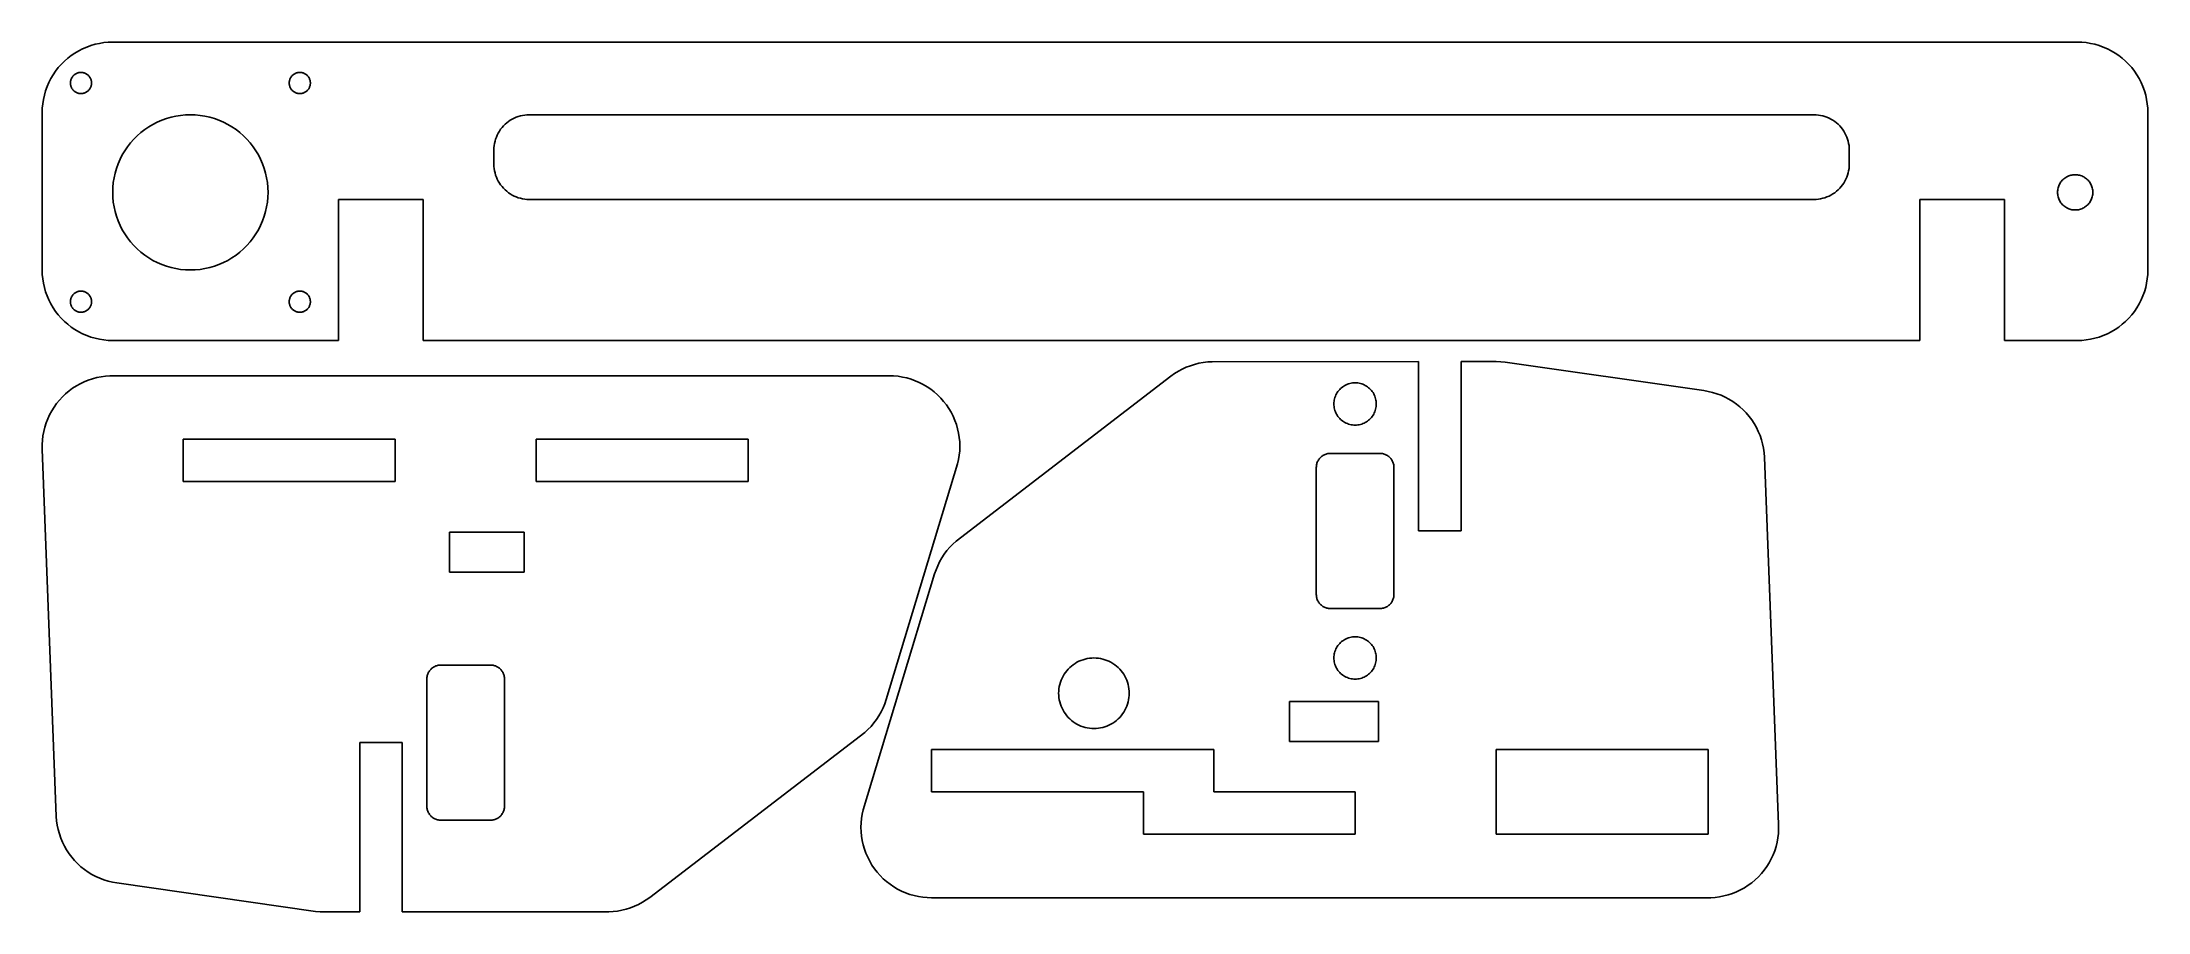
# Model space of a CAD drawing. Header units: metres. Extents: x -60 to 238, y -36 to 87.
import ezdxf

# ---------------------------------------------------------------- set-up
doc = ezdxf.new("R2010")
doc.units = ezdxf.units.M

msp = doc.modelspace()

# ---------------------------------------------------------------- linework, layer by layer
for p, q in [((-53.6812, 86.5977), (-54.2578, 86.3483)), ((-53.0902, 86.8105), (-53.6812, 86.5977)), ((-52.4869, 86.9858), (-53.0902, 86.8105)), ((-51.8738, 87.1228), (-52.4869, 86.9858)), ((-51.2533, 87.2211), (-51.8738, 87.1228)), ((-50.6279, 87.2802), (-51.2533, 87.2211)), ((-50, 87.3), (-50.6279, 87.2802)), ((228.3, 87.3), (-50, 87.3)), ((228.928, 87.2802), (228.3, 87.3)), ((229.553, 87.2211), (228.928, 87.2802)), ((230.174, 87.1228), (229.553, 87.2211)), ((230.787, 86.9858), (230.174, 87.1228)), ((231.39, 86.8105), (230.787, 86.9858)), ((231.981, 86.5977), (231.39, 86.8105)), ((232.558, 86.3483), (231.981, 86.5977)), ((-57.7051, 83.6742), (-58.0902, 83.1778)), ((-57.2897, 84.1454), (-57.7051, 83.6742)), ((-56.8455, 84.5897), (-57.2897, 84.1454)), ((-56.3742, 85.0051), (-56.8455, 84.5897)), ((-55.8778, 85.3902), (-56.3742, 85.0051)), ((-55.3583, 85.7433), (-55.8778, 85.3902)), ((-54.8175, 86.063), (-55.3583, 85.7433)), ((-54.2578, 86.3483), (-54.8175, 86.063)), ((233.118, 86.063), (232.558, 86.3483)), ((233.658, 85.7433), (233.118, 86.063)), ((234.178, 85.3902), (233.658, 85.7433)), ((234.674, 85.0051), (234.178, 85.3902)), ((235.145, 84.5897), (234.674, 85.0051)), ((235.59, 84.1454), (235.145, 84.5897)), ((236.005, 83.6742), (235.59, 84.1454)), ((236.39, 83.1778), (236.005, 83.6742)), ((-59.2978, 80.9812), (-59.5106, 80.3902)), ((-59.0483, 81.5578), (-59.2978, 80.9812)), ((-58.7631, 82.1175), (-59.0483, 81.5578)), ((-58.4433, 82.6582), (-58.7631, 82.1175)), ((-58.0902, 83.1778), (-58.4433, 82.6582)), ((-56, 81.5), (-55.997, 81.5942)), ((-55.997, 81.4058), (-56, 81.5)), ((-55.997, 81.5942), (-55.9882, 81.688)), ((-55.9882, 81.312), (-55.997, 81.4058)), ((-55.9882, 81.688), (-55.9734, 81.7811)), ((-55.9734, 81.2189), (-55.9882, 81.312)), ((-55.9734, 81.7811), (-55.9529, 81.873)), ((-55.9529, 81.127), (-55.9734, 81.2189)), ((-55.9529, 81.873), (-55.9266, 81.9635)), ((-55.9266, 81.0365), (-55.9529, 81.127)), ((-55.9266, 81.9635), (-55.8947, 82.0522)), ((-55.8947, 80.9478), (-55.9266, 81.0365)), ((-55.8947, 82.0522), (-55.8572, 82.1387)), ((-55.8572, 80.8613), (-55.8947, 80.9478)), ((-55.8572, 82.1387), (-55.8145, 82.2226)), ((-55.8145, 80.7774), (-55.8572, 80.8613)), ((-55.8145, 82.2226), (-55.7665, 82.3037)), ((-55.7665, 80.6963), (-55.8145, 80.7774)), ((-55.7665, 82.3037), (-55.7135, 82.3817)), ((-55.7135, 80.6183), (-55.7665, 80.6963)), ((-55.7135, 82.3817), (-55.6558, 82.4561)), ((-55.6558, 80.5439), (-55.7135, 80.6183)), ((-55.6558, 82.4561), (-55.5934, 82.5268)), ((-55.5934, 80.4732), (-55.6558, 80.5439)), ((-55.5934, 82.5268), (-55.5268, 82.5934)), ((-55.5268, 82.5934), (-55.4561, 82.6558)), ((-55.4561, 82.6558), (-55.3817, 82.7135)), ((-55.3817, 82.7135), (-55.3037, 82.7665)), ((-55.3037, 82.7665), (-55.2226, 82.8145)), ((-55.2226, 82.8145), (-55.1387, 82.8572)), ((-55.1387, 82.8572), (-55.0522, 82.8947)), ((-55.0522, 82.8947), (-54.9635, 82.9266)), ((-54.9635, 82.9266), (-54.873, 82.9529)), ((-54.873, 82.9529), (-54.7811, 82.9734)), ((-54.7811, 82.9734), (-54.688, 82.9882)), ((-54.688, 82.9882), (-54.5942, 82.997)), ((-54.5942, 82.997), (-54.5, 83)), ((-54.5, 83), (-54.4058, 82.997)), ((-54.4058, 82.997), (-54.312, 82.9882)), ((-54.312, 82.9882), (-54.2189, 82.9734)), ((-54.2189, 82.9734), (-54.127, 82.9529)), ((-54.127, 82.9529), (-54.0365, 82.9266)), ((-54.0365, 82.9266), (-53.9478, 82.8947)), ((-53.9478, 82.8947), (-53.8613, 82.8572)), ((-53.8613, 82.8572), (-53.7774, 82.8145)), ((-53.7774, 82.8145), (-53.6963, 82.7665)), ((-53.6963, 82.7665), (-53.6183, 82.7135)), ((-53.6183, 82.7135), (-53.5439, 82.6558)), ((-53.5439, 82.6558), (-53.4732, 82.5934)), ((-53.4732, 82.5934), (-53.4065, 82.5268)), ((-53.4065, 82.5268), (-53.3442, 82.4561)), ((-53.3442, 80.5439), (-53.4065, 80.4732)), ((-53.3442, 82.4561), (-53.2865, 82.3817)), ((-53.2865, 80.6183), (-53.3442, 80.5439)), ((-53.2865, 82.3817), (-53.2335, 82.3037)), ((-53.2335, 80.6963), (-53.2865, 80.6183)), ((-53.2335, 82.3037), (-53.1855, 82.2226)), ((-53.1855, 80.7774), (-53.2335, 80.6963)), ((-53.1855, 82.2226), (-53.1427, 82.1387)), ((-53.1427, 80.8613), (-53.1855, 80.7774)), ((-53.1427, 82.1387), (-53.1053, 82.0522)), ((-53.1053, 80.9478), (-53.1427, 80.8613)), ((-53.1053, 82.0522), (-53.0734, 81.9635)), ((-53.0734, 81.0365), (-53.1053, 80.9478)), ((-53.0734, 81.9635), (-53.0471, 81.873)), ((-53.0471, 81.127), (-53.0734, 81.0365)), ((-53.0471, 81.873), (-53.0266, 81.7811)), ((-53.0266, 81.2189), (-53.0471, 81.127)), ((-53.0266, 81.7811), (-53.0118, 81.688)), ((-53.0118, 81.312), (-53.0266, 81.2189)), ((-53.0118, 81.688), (-53.0029, 81.5942)), ((-53.0029, 81.4058), (-53.0118, 81.312)), ((-53.0029, 81.5942), (-53, 81.5)), ((-53, 81.5), (-53.0029, 81.4058)), ((-25, 81.5), (-24.9971, 81.5942)), ((-24.9971, 81.4058), (-25, 81.5)), ((-24.9971, 81.5942), (-24.9882, 81.688)), ((-24.9882, 81.312), (-24.9971, 81.4058)), ((-24.9882, 81.688), (-24.9734, 81.7811)), ((-24.9734, 81.2189), (-24.9882, 81.312)), ((-24.9734, 81.7811), (-24.9529, 81.873)), ((-24.9529, 81.127), (-24.9734, 81.2189)), ((-24.9529, 81.873), (-24.9266, 81.9635)), ((-24.9266, 81.0365), (-24.9529, 81.127)), ((-24.9266, 81.9635), (-24.8947, 82.0522)), ((-24.8947, 80.9478), (-24.9266, 81.0365)), ((-24.8947, 82.0522), (-24.8573, 82.1387)), ((-24.8573, 80.8613), (-24.8947, 80.9478)), ((-24.8573, 82.1387), (-24.8145, 82.2226)), ((-24.8145, 80.7774), (-24.8573, 80.8613)), ((-24.8145, 82.2226), (-24.7665, 82.3037)), ((-24.7665, 80.6963), (-24.8145, 80.7774)), ((-24.7665, 82.3037), (-24.7135, 82.3817)), ((-24.7135, 80.6183), (-24.7665, 80.6963)), ((-24.7135, 82.3817), (-24.6558, 82.4561)), ((-24.6558, 80.5439), (-24.7135, 80.6183)), ((-24.6558, 82.4561), (-24.5935, 82.5268)), ((-24.5935, 80.4732), (-24.6558, 80.5439)), ((-24.5935, 82.5268), (-24.5268, 82.5934)), ((-24.5268, 82.5934), (-24.4561, 82.6558)), ((-24.4561, 82.6558), (-24.3817, 82.7135)), ((-24.3817, 82.7135), (-24.3037, 82.7665)), ((-24.3037, 82.7665), (-24.2226, 82.8145)), ((-24.2226, 82.8145), (-24.1387, 82.8572)), ((-24.1387, 82.8572), (-24.0522, 82.8947)), ((-24.0522, 82.8947), (-23.9635, 82.9266)), ((-23.9635, 82.9266), (-23.873, 82.9529)), ((-23.873, 82.9529), (-23.7811, 82.9734)), ((-23.7811, 82.9734), (-23.688, 82.9882)), ((-23.688, 82.9882), (-23.5942, 82.997)), ((-23.5942, 82.997), (-23.5, 83)), ((-23.5, 83), (-23.4058, 82.997)), ((-23.4058, 82.997), (-23.312, 82.9882)), ((-23.312, 82.9882), (-23.2189, 82.9734)), ((-23.2189, 82.9734), (-23.127, 82.9529)), ((-23.127, 82.9529), (-23.0365, 82.9266)), ((-23.0365, 82.9266), (-22.9478, 82.8947)), ((-22.9478, 82.8947), (-22.8613, 82.8572)), ((-22.8613, 82.8572), (-22.7774, 82.8145)), ((-22.7774, 82.8145), (-22.6963, 82.7665)), ((-22.6963, 82.7665), (-22.6183, 82.7135)), ((-22.6183, 82.7135), (-22.5439, 82.6558)), ((-22.5439, 82.6558), (-22.4732, 82.5934)), ((-22.4732, 82.5934), (-22.4066, 82.5268)), ((-22.4066, 82.5268), (-22.3442, 82.4561)), ((-22.3442, 80.5439), (-22.4066, 80.4732)), ((-22.3442, 82.4561), (-22.2865, 82.3817)), ((-22.2865, 80.6183), (-22.3442, 80.5439)), ((-22.2865, 82.3817), (-22.2335, 82.3037)), ((-22.2335, 80.6963), (-22.2865, 80.6183)), ((-22.2335, 82.3037), (-22.1855, 82.2226)), ((-22.1855, 80.7774), (-22.2335, 80.6963)), ((-22.1855, 82.2226), (-22.1428, 82.1387)), ((-22.1428, 80.8613), (-22.1855, 80.7774)), ((-22.1428, 82.1387), (-22.1053, 82.0522)), ((-22.1053, 80.9478), (-22.1428, 80.8613)), ((-22.1053, 82.0522), (-22.0734, 81.9635)), ((-22.0734, 81.0365), (-22.1053, 80.9478)), ((-22.0734, 81.9635), (-22.0471, 81.873)), ((-22.0471, 81.127), (-22.0734, 81.0365)), ((-22.0471, 81.873), (-22.0266, 81.7811)), ((-22.0266, 81.2189), (-22.0471, 81.127)), ((-22.0266, 81.7811), (-22.0118, 81.688)), ((-22.0118, 81.312), (-22.0266, 81.2189)), ((-22.0118, 81.688), (-22.003, 81.5942)), ((-22.003, 81.4058), (-22.0118, 81.312)), ((-22.003, 81.5942), (-22, 81.5)), ((-22, 81.5), (-22.003, 81.4058)), ((236.743, 82.6582), (236.39, 83.1778)), ((237.063, 82.1175), (236.743, 82.6582)), ((237.348, 81.5578), (237.063, 82.1175)), ((237.598, 80.9812), (237.348, 81.5578)), ((237.811, 80.3902), (237.598, 80.9812)), ((-59.9803, 77.9279), (-60, 77.3)), ((-59.9211, 78.5533), (-59.9803, 77.9279)), ((-59.8229, 79.1738), (-59.9211, 78.5533)), ((-59.6858, 79.7869), (-59.8229, 79.1738)), ((-59.5106, 80.3902), (-59.6858, 79.7869)), ((-55.5268, 80.4065), (-55.5934, 80.4732)), ((-55.4561, 80.3442), (-55.5268, 80.4065)), ((-55.3817, 80.2865), (-55.4561, 80.3442)), ((-55.3037, 80.2335), (-55.3817, 80.2865)), ((-55.2226, 80.1855), (-55.3037, 80.2335)), ((-55.1387, 80.1427), (-55.2226, 80.1855)), ((-55.0522, 80.1053), (-55.1387, 80.1427)), ((-54.9635, 80.0734), (-55.0522, 80.1053)), ((-54.873, 80.0471), (-54.9635, 80.0734)), ((-54.7811, 80.0266), (-54.873, 80.0471)), ((-54.688, 80.0118), (-54.7811, 80.0266)), ((-54.5942, 80.0029), (-54.688, 80.0118)), ((-54.5, 80), (-54.5942, 80.0029)), ((-54.4058, 80.0029), (-54.5, 80)), ((-54.312, 80.0118), (-54.4058, 80.0029)), ((-54.2189, 80.0266), (-54.312, 80.0118)), ((-54.127, 80.0471), (-54.2189, 80.0266)), ((-54.0365, 80.0734), (-54.127, 80.0471)), ((-53.9478, 80.1053), (-54.0365, 80.0734)), ((-53.8613, 80.1427), (-53.9478, 80.1053)), ((-53.7774, 80.1855), (-53.8613, 80.1427)), ((-53.6963, 80.2335), (-53.7774, 80.1855)), ((-53.6183, 80.2865), (-53.6963, 80.2335)), ((-53.5439, 80.3442), (-53.6183, 80.2865)), ((-53.4732, 80.4065), (-53.5439, 80.3442)), ((-53.4065, 80.4732), (-53.4732, 80.4065)), ((-24.5268, 80.4065), (-24.5935, 80.4732)), ((-24.4561, 80.3442), (-24.5268, 80.4065)), ((-24.3817, 80.2865), (-24.4561, 80.3442)), ((-24.3037, 80.2335), (-24.3817, 80.2865)), ((-24.2226, 80.1855), (-24.3037, 80.2335)), ((-24.1387, 80.1427), (-24.2226, 80.1855)), ((-24.0522, 80.1053), (-24.1387, 80.1427)), ((-23.9635, 80.0734), (-24.0522, 80.1053)), ((-23.873, 80.0471), (-23.9635, 80.0734)), ((-23.7811, 80.0266), (-23.873, 80.0471)), ((-23.688, 80.0118), (-23.7811, 80.0266)), ((-23.5942, 80.0029), (-23.688, 80.0118)), ((-23.5, 80), (-23.5942, 80.0029)), ((-23.4058, 80.0029), (-23.5, 80)), ((-23.312, 80.0118), (-23.4058, 80.0029)), ((-23.2189, 80.0266), (-23.312, 80.0118)), ((-23.127, 80.0471), (-23.2189, 80.0266)), ((-23.0365, 80.0734), (-23.127, 80.0471)), ((-22.9478, 80.1053), (-23.0365, 80.0734)), ((-22.8613, 80.1427), (-22.9478, 80.1053)), ((-22.7774, 80.1855), (-22.8613, 80.1427)), ((-22.6963, 80.2335), (-22.7774, 80.1855)), ((-22.6183, 80.2865), (-22.6963, 80.2335)), ((-22.5439, 80.3442), (-22.6183, 80.2865)), ((-22.4732, 80.4065), (-22.5439, 80.3442)), ((-22.4066, 80.4732), (-22.4732, 80.4065)), ((237.986, 79.7869), (237.811, 80.3902)), ((238.123, 79.1738), (237.986, 79.7869)), ((238.221, 78.5533), (238.123, 79.1738)), ((238.28, 77.9279), (238.221, 78.5533)), ((238.3, 77.3), (238.28, 77.9279)), ((-60, 77.3), (-60, 55)), ((-46.0117, 74.4756), (-45.4656, 74.8992)), ((-45.4656, 74.8992), (-44.8941, 75.2876)), ((-44.8941, 75.2876), (-44.2993, 75.6394)), ((-44.2993, 75.6394), (-43.6836, 75.9531)), ((-43.6836, 75.9531), (-43.0494, 76.2275)), ((-43.0494, 76.2275), (-42.3992, 76.4616)), ((-42.3992, 76.4616), (-41.7356, 76.6544)), ((-41.7356, 76.6544), (-41.0612, 76.8051)), ((-41.0612, 76.8051), (-40.3787, 76.9133)), ((-40.3787, 76.9133), (-39.6907, 76.9783)), ((-39.6907, 76.9783), (-39, 77)), ((-39, 77), (-38.3093, 76.9783)), ((-38.3093, 76.9783), (-37.6213, 76.9133)), ((-37.6213, 76.9133), (-36.9388, 76.8051)), ((-36.9388, 76.8051), (-36.2644, 76.6544)), ((-36.2644, 76.6544), (-35.6008, 76.4616)), ((-35.6008, 76.4616), (-34.9506, 76.2275)), ((-34.9506, 76.2275), (-34.3164, 75.9531)), ((-34.3164, 75.9531), (-33.7007, 75.6394)), ((-33.7007, 75.6394), (-33.1059, 75.2876)), ((-33.1059, 75.2876), (-32.5344, 74.8992)), ((-32.5344, 74.8992), (-31.9883, 74.4756)), ((4.61847, 74.4088), (4.77837, 74.6791)), ((4.77837, 74.6791), (4.95493, 74.9389)), ((4.95493, 74.9389), (5.14745, 75.1871)), ((5.14745, 75.1871), (5.35516, 75.4227)), ((5.35516, 75.4227), (5.57727, 75.6448)), ((5.57727, 75.6448), (5.81288, 75.8526)), ((5.81288, 75.8526), (6.06108, 76.0451)), ((6.06108, 76.0451), (6.32088, 76.2216)), ((6.32088, 76.2216), (6.59123, 76.3815)), ((6.59123, 76.3815), (6.87111, 76.5241)), ((6.87111, 76.5241), (7.15938, 76.6489)), ((7.15938, 76.6489), (7.45493, 76.7553)), ((7.45493, 76.7553), (7.75656, 76.8429)), ((7.75656, 76.8429), (8.0631, 76.9114)), ((8.0631, 76.9114), (8.37334, 76.9606)), ((8.37334, 76.9606), (8.68605, 76.9901)), ((8.68605, 76.9901), (9, 77)), ((9, 77), (191, 77)), ((191, 77), (191.314, 76.9901)), ((191.314, 76.9901), (191.627, 76.9606)), ((191.627, 76.9606), (191.937, 76.9114)), ((191.937, 76.9114), (192.243, 76.8429)), ((192.243, 76.8429), (192.545, 76.7553)), ((192.545, 76.7553), (192.841, 76.6489)), ((192.841, 76.6489), (193.129, 76.5241)), ((193.129, 76.5241), (193.409, 76.3815)), ((193.409, 76.3815), (193.679, 76.2216)), ((193.679, 76.2216), (193.939, 76.0451)), ((193.939, 76.0451), (194.187, 75.8526)), ((194.187, 75.8526), (194.423, 75.6448)), ((194.423, 75.6448), (194.645, 75.4227)), ((194.645, 75.4227), (194.853, 75.1871)), ((194.853, 75.1871), (195.045, 74.9389)), ((195.045, 74.9389), (195.222, 74.6791)), ((195.222, 74.6791), (195.382, 74.4088)), ((238.3, 55), (238.3, 77.3)), ((-48.6394, 71.2993), (-48.2876, 71.8941)), ((-48.2876, 71.8941), (-47.8992, 72.4656)), ((-47.8992, 72.4656), (-47.4756, 73.0117)), ((-47.4756, 73.0117), (-47.0186, 73.53)), ((-47.0186, 73.53), (-46.53, 74.0186)), ((-46.53, 74.0186), (-46.0117, 74.4756)), ((-31.9883, 74.4756), (-31.47, 74.0186)), ((-31.47, 74.0186), (-30.9814, 73.53)), ((-30.9814, 73.53), (-30.5244, 73.0117)), ((-30.5244, 73.0117), (-30.1008, 72.4656)), ((-30.1008, 72.4656), (-29.7124, 71.8941)), ((-29.7124, 71.8941), (-29.3606, 71.2993)), ((4, 72), (4.00987, 72.3139)), ((4, 70), (4, 72)), ((4.00987, 72.3139), (4.03943, 72.6267)), ((4.03943, 72.6267), (4.08858, 72.9369)), ((4.08858, 72.9369), (4.15709, 73.2434)), ((4.15709, 73.2434), (4.24472, 73.5451)), ((4.24472, 73.5451), (4.35112, 73.8406)), ((4.35112, 73.8406), (4.47588, 74.1289)), ((4.47588, 74.1289), (4.61847, 74.4088)), ((195.382, 74.4088), (195.524, 74.1289)), ((195.524, 74.1289), (195.649, 73.8406)), ((195.649, 73.8406), (195.755, 73.5451)), ((195.755, 73.5451), (195.843, 73.2434)), ((195.843, 73.2434), (195.911, 72.9369)), ((195.911, 72.9369), (195.961, 72.6267)), ((195.961, 72.6267), (195.99, 72.3139)), ((195.99, 72.3139), (196, 72)), ((196, 72), (196, 70)), ((-49.8051, 68.0612), (-49.6544, 68.7356)), ((-49.6544, 68.7356), (-49.4616, 69.3992)), ((-49.4616, 69.3992), (-49.2275, 70.0494)), ((-49.2275, 70.0494), (-48.9531, 70.6836)), ((-48.9531, 70.6836), (-48.6394, 71.2993)), ((-29.3606, 71.2993), (-29.0469, 70.6836)), ((-29.0469, 70.6836), (-28.7725, 70.0494)), ((-28.7725, 70.0494), (-28.5384, 69.3992)), ((-28.5384, 69.3992), (-28.3456, 68.7356)), ((-28.3456, 68.7356), (-28.1949, 68.0612)), ((4.00987, 69.6861), (4, 70)), ((4.03943, 69.3733), (4.00987, 69.6861)), ((4.08858, 69.0631), (4.03943, 69.3733)), ((4.15709, 68.7566), (4.08858, 69.0631)), ((4.24472, 68.4549), (4.15709, 68.7566)), ((195.843, 68.7566), (195.755, 68.4549)), ((195.911, 69.0631), (195.843, 68.7566)), ((195.961, 69.3733), (195.911, 69.0631)), ((195.99, 69.6861), (195.961, 69.3733)), ((196, 70), (195.99, 69.6861)), ((-50, 66), (-49.9783, 66.6907)), ((-49.9783, 65.3093), (-50, 66)), ((-49.9783, 66.6907), (-49.9133, 67.3787)), ((-49.9133, 67.3787), (-49.8051, 68.0612)), ((-28.1949, 68.0612), (-28.0867, 67.3787)), ((-28.0867, 67.3787), (-28.0217, 66.6907)), ((-28.0217, 66.6907), (-28, 66)), ((-28, 66), (-28.0217, 65.3093)), ((4.35112, 68.1594), (4.24472, 68.4549)), ((4.47588, 67.8711), (4.35112, 68.1594)), ((4.61847, 67.5912), (4.47588, 67.8711)), ((4.77837, 67.3209), (4.61847, 67.5912)), ((4.95493, 67.0611), (4.77837, 67.3209)), ((5.14745, 66.8129), (4.95493, 67.0611)), ((5.35516, 66.5773), (5.14745, 66.8129)), ((5.57727, 66.3552), (5.35516, 66.5773)), ((5.81288, 66.1474), (5.57727, 66.3552)), ((6.06108, 65.9549), (5.81288, 66.1474)), ((6.32088, 65.7784), (6.06108, 65.9549)), ((6.59123, 65.6185), (6.32088, 65.7784)), ((193.679, 65.7784), (193.409, 65.6185)), ((193.939, 65.9549), (193.679, 65.7784)), ((194.187, 66.1474), (193.939, 65.9549)), ((194.423, 66.3552), (194.187, 66.1474)), ((194.645, 66.5773), (194.423, 66.3552)), ((194.853, 66.8129), (194.645, 66.5773)), ((195.045, 67.0611), (194.853, 66.8129)), ((195.222, 67.3209), (195.045, 67.0611)), ((195.382, 67.5912), (195.222, 67.3209)), ((195.524, 67.8711), (195.382, 67.5912)), ((195.649, 68.1594), (195.524, 67.8711)), ((195.755, 68.4549), (195.649, 68.1594)), ((225.5, 66), (225.505, 66.157)), ((225.505, 65.843), (225.5, 66)), ((225.505, 66.157), (225.52, 66.3133)), ((225.52, 65.6867), (225.505, 65.843)), ((225.52, 66.3133), (225.544, 66.4684)), ((225.544, 65.5315), (225.52, 65.6867)), ((225.544, 66.4684), (225.579, 66.6217)), ((225.579, 66.6217), (225.622, 66.7725)), ((225.622, 66.7725), (225.676, 66.9203)), ((225.676, 66.9203), (225.738, 67.0644)), ((225.738, 67.0644), (225.809, 67.2044)), ((225.809, 67.2044), (225.889, 67.3396)), ((225.889, 67.3396), (225.977, 67.4695)), ((225.977, 67.4695), (226.074, 67.5936)), ((226.074, 67.5936), (226.178, 67.7114)), ((226.178, 67.7114), (226.289, 67.8224)), ((226.289, 67.8224), (226.406, 67.9263)), ((226.406, 67.9263), (226.531, 68.0225)), ((226.531, 68.0225), (226.66, 68.1108)), ((226.66, 68.1108), (226.796, 68.1908)), ((226.796, 68.1908), (226.936, 68.2621)), ((226.936, 68.2621), (227.08, 68.3244)), ((227.08, 68.3244), (227.227, 68.3776)), ((227.227, 68.3776), (227.378, 68.4214)), ((227.378, 68.4214), (227.532, 68.4557)), ((227.532, 68.4557), (227.687, 68.4803)), ((227.687, 68.4803), (227.843, 68.4951)), ((227.843, 68.4951), (228, 68.5)), ((228, 68.5), (228.157, 68.4951)), ((228.157, 68.4951), (228.313, 68.4803)), ((228.313, 68.4803), (228.468, 68.4557)), ((228.468, 68.4557), (228.622, 68.4214)), ((228.622, 68.4214), (228.773, 68.3776)), ((228.773, 68.3776), (228.92, 68.3244)), ((228.92, 68.3244), (229.064, 68.2621)), ((229.064, 68.2621), (229.204, 68.1908)), ((229.204, 68.1908), (229.34, 68.1108)), ((229.34, 68.1108), (229.469, 68.0225)), ((229.469, 68.0225), (229.594, 67.9263)), ((229.594, 67.9263), (229.711, 67.8224)), ((229.711, 67.8224), (229.822, 67.7114)), ((229.822, 67.7114), (229.926, 67.5936)), ((229.926, 67.5936), (230.023, 67.4695)), ((230.023, 67.4695), (230.111, 67.3396)), ((230.111, 67.3396), (230.191, 67.2044)), ((230.191, 67.2044), (230.262, 67.0644)), ((230.262, 67.0644), (230.324, 66.9203)), ((230.324, 66.9203), (230.378, 66.7725)), ((230.378, 66.7725), (230.421, 66.6217)), ((230.421, 66.6217), (230.456, 66.4684)), ((230.456, 66.4684), (230.48, 66.3133)), ((230.48, 65.6867), (230.456, 65.5315)), ((230.48, 66.3133), (230.495, 66.157)), ((230.495, 65.843), (230.48, 65.6867)), ((230.495, 66.157), (230.5, 66)), ((230.5, 66), (230.495, 65.843)), ((-49.9133, 64.6213), (-49.9783, 65.3093)), ((-49.8051, 63.9388), (-49.9133, 64.6213)), ((-49.6544, 63.2644), (-49.8051, 63.9388)), ((-49.4616, 62.6008), (-49.6544, 63.2644)), ((-28.3456, 63.2644), (-28.5384, 62.6008)), ((-28.1949, 63.9388), (-28.3456, 63.2644)), ((-28.0867, 64.6213), (-28.1949, 63.9388)), ((-28.0217, 65.3093), (-28.0867, 64.6213)), ((-18, 65), (-6, 65)), ((-18, 45), (-18, 65)), ((-6, 65), (-6, 45)), ((6.87111, 65.4759), (6.59123, 65.6185)), ((7.15938, 65.3511), (6.87111, 65.4759)), ((7.45493, 65.2447), (7.15938, 65.3511)), ((7.75656, 65.1571), (7.45493, 65.2447)), ((8.0631, 65.0886), (7.75656, 65.1571)), ((8.37334, 65.0394), (8.0631, 65.0886)), ((8.68605, 65.0099), (8.37334, 65.0394)), ((9, 65), (8.68605, 65.0099)), ((191, 65), (9, 65)), ((191.314, 65.0099), (191, 65)), ((191.627, 65.0394), (191.314, 65.0099)), ((191.937, 65.0886), (191.627, 65.0394)), ((192.243, 65.1571), (191.937, 65.0886)), ((192.545, 65.2447), (192.243, 65.1571)), ((192.841, 65.3511), (192.545, 65.2447)), ((193.129, 65.4759), (192.841, 65.3511)), ((193.409, 65.6185), (193.129, 65.4759)), ((206, 45), (206, 65)), ((206, 65), (218, 65)), ((218, 65), (218, 45)), ((225.579, 65.3783), (225.544, 65.5315)), ((225.622, 65.2274), (225.579, 65.3783)), ((225.676, 65.0797), (225.622, 65.2274)), ((225.738, 64.9355), (225.676, 65.0797)), ((225.809, 64.7956), (225.738, 64.9355)), ((225.889, 64.6604), (225.809, 64.7956)), ((225.977, 64.5305), (225.889, 64.6604)), ((226.074, 64.4064), (225.977, 64.5305)), ((226.178, 64.2886), (226.074, 64.4064)), ((226.289, 64.1776), (226.178, 64.2886)), ((226.406, 64.0737), (226.289, 64.1776)), ((226.531, 63.9774), (226.406, 64.0737)), ((226.66, 63.8892), (226.531, 63.9774)), ((226.796, 63.8092), (226.66, 63.8892)), ((226.936, 63.7379), (226.796, 63.8092)), ((227.08, 63.6756), (226.936, 63.7379)), ((227.227, 63.6223), (227.08, 63.6756)), ((227.378, 63.5785), (227.227, 63.6223)), ((227.532, 63.5443), (227.378, 63.5785)), ((227.687, 63.5197), (227.532, 63.5443)), ((227.843, 63.5049), (227.687, 63.5197)), ((228, 63.5), (227.843, 63.5049)), ((228.157, 63.5049), (228, 63.5)), ((228.313, 63.5197), (228.157, 63.5049)), ((228.468, 63.5443), (228.313, 63.5197)), ((228.622, 63.5785), (228.468, 63.5443)), ((228.773, 63.6223), (228.622, 63.5785)), ((228.92, 63.6756), (228.773, 63.6223)), ((229.064, 63.7379), (228.92, 63.6756)), ((229.204, 63.8092), (229.064, 63.7379)), ((229.34, 63.8892), (229.204, 63.8092)), ((229.469, 63.9774), (229.34, 63.8892)), ((229.594, 64.0737), (229.469, 63.9774)), ((229.711, 64.1776), (229.594, 64.0737)), ((229.822, 64.2886), (229.711, 64.1776)), ((229.926, 64.4064), (229.822, 64.2886)), ((230.023, 64.5305), (229.926, 64.4064)), ((230.111, 64.6604), (230.023, 64.5305)), ((230.191, 64.7956), (230.111, 64.6604)), ((230.262, 64.9355), (230.191, 64.7956)), ((230.324, 65.0797), (230.262, 64.9355)), ((230.378, 65.2274), (230.324, 65.0797)), ((230.421, 65.3783), (230.378, 65.2274)), ((230.456, 65.5315), (230.421, 65.3783)), ((-49.2275, 61.9506), (-49.4616, 62.6008)), ((-48.9531, 61.3164), (-49.2275, 61.9506)), ((-48.6394, 60.7007), (-48.9531, 61.3164)), ((-48.2876, 60.1059), (-48.6394, 60.7007)), ((-47.8992, 59.5344), (-48.2876, 60.1059)), ((-29.7124, 60.1059), (-30.1008, 59.5344)), ((-29.3606, 60.7007), (-29.7124, 60.1059)), ((-29.0469, 61.3164), (-29.3606, 60.7007)), ((-28.7725, 61.9506), (-29.0469, 61.3164)), ((-28.5384, 62.6008), (-28.7725, 61.9506)), ((-47.4756, 58.9883), (-47.8992, 59.5344)), ((-47.0186, 58.47), (-47.4756, 58.9883)), ((-46.53, 57.9814), (-47.0186, 58.47)), ((-46.0117, 57.5244), (-46.53, 57.9814)), ((-45.4656, 57.1008), (-46.0117, 57.5244)), ((-44.8941, 56.7124), (-45.4656, 57.1008)), ((-44.2993, 56.3606), (-44.8941, 56.7124)), ((-33.1059, 56.7124), (-33.7007, 56.3606)), ((-32.5344, 57.1008), (-33.1059, 56.7124)), ((-31.9883, 57.5244), (-32.5344, 57.1008)), ((-31.47, 57.9814), (-31.9883, 57.5244)), ((-30.9814, 58.47), (-31.47, 57.9814)), ((-30.5244, 58.9883), (-30.9814, 58.47)), ((-30.1008, 59.5344), (-30.5244, 58.9883)), ((-60, 55), (-59.9803, 54.3721)), ((-59.9803, 54.3721), (-59.9211, 53.7467)), ((-59.9211, 53.7467), (-59.8229, 53.1262)), ((-43.6836, 56.0469), (-44.2993, 56.3606)), ((-43.0494, 55.7725), (-43.6836, 56.0469)), ((-42.3992, 55.5384), (-43.0494, 55.7725)), ((-41.7356, 55.3456), (-42.3992, 55.5384)), ((-41.0612, 55.1949), (-41.7356, 55.3456)), ((-40.3787, 55.0867), (-41.0612, 55.1949)), ((-39.6907, 55.0217), (-40.3787, 55.0867)), ((-39, 55), (-39.6907, 55.0217)), ((-38.3093, 55.0217), (-39, 55)), ((-37.6213, 55.0867), (-38.3093, 55.0217)), ((-36.9388, 55.1949), (-37.6213, 55.0867)), ((-36.2644, 55.3456), (-36.9388, 55.1949)), ((-35.6008, 55.5384), (-36.2644, 55.3456)), ((-34.9506, 55.7725), (-35.6008, 55.5384)), ((-34.3164, 56.0469), (-34.9506, 55.7725)), ((-33.7007, 56.3606), (-34.3164, 56.0469)), ((238.123, 53.1262), (238.221, 53.7467)), ((238.221, 53.7467), (238.28, 54.3721)), ((238.28, 54.3721), (238.3, 55)), ((-59.8229, 53.1262), (-59.6858, 52.5131)), ((-59.6858, 52.5131), (-59.5106, 51.9098)), ((-59.5106, 51.9098), (-59.2978, 51.3188)), ((-59.2978, 51.3188), (-59.0483, 50.7422)), ((-59.0483, 50.7422), (-58.7631, 50.1825)), ((-55.9882, 50.688), (-55.9734, 50.7811)), ((-55.9734, 50.7811), (-55.9529, 50.873)), ((-55.9529, 50.873), (-55.9266, 50.9635)), ((-55.9266, 50.9635), (-55.8947, 51.0522)), ((-55.8947, 51.0522), (-55.8572, 51.1387)), ((-55.8572, 51.1387), (-55.8145, 51.2226)), ((-55.8145, 51.2226), (-55.7665, 51.3037)), ((-55.7665, 51.3037), (-55.7135, 51.3817)), ((-55.7135, 51.3817), (-55.6558, 51.4561)), ((-55.6558, 51.4561), (-55.5934, 51.5268)), ((-55.5934, 51.5268), (-55.5268, 51.5935)), ((-55.5268, 51.5935), (-55.4561, 51.6558)), ((-55.4561, 51.6558), (-55.3817, 51.7135)), ((-55.3817, 51.7135), (-55.3037, 51.7665)), ((-55.3037, 51.7665), (-55.2226, 51.8145)), ((-55.2226, 51.8145), (-55.1387, 51.8573)), ((-55.1387, 51.8573), (-55.0522, 51.8947)), ((-55.0522, 51.8947), (-54.9635, 51.9266)), ((-54.9635, 51.9266), (-54.873, 51.9529)), ((-54.873, 51.9529), (-54.7811, 51.9734)), ((-54.7811, 51.9734), (-54.688, 51.9882)), ((-54.688, 51.9882), (-54.5942, 51.9971)), ((-54.5942, 51.9971), (-54.5, 52)), ((-54.5, 52), (-54.4058, 51.9971)), ((-54.4058, 51.9971), (-54.312, 51.9882)), ((-54.312, 51.9882), (-54.2189, 51.9734)), ((-54.2189, 51.9734), (-54.127, 51.9529)), ((-54.127, 51.9529), (-54.0365, 51.9266)), ((-54.0365, 51.9266), (-53.9478, 51.8947)), ((-53.9478, 51.8947), (-53.8613, 51.8573)), ((-53.8613, 51.8573), (-53.7774, 51.8145)), ((-53.7774, 51.8145), (-53.6963, 51.7665)), ((-53.6963, 51.7665), (-53.6183, 51.7135)), ((-53.6183, 51.7135), (-53.5439, 51.6558)), ((-53.5439, 51.6558), (-53.4732, 51.5935)), ((-53.4732, 51.5935), (-53.4065, 51.5268)), ((-53.4065, 51.5268), (-53.3442, 51.4561)), ((-53.3442, 51.4561), (-53.2865, 51.3817)), ((-53.2865, 51.3817), (-53.2335, 51.3037)), ((-53.2335, 51.3037), (-53.1855, 51.2226)), ((-53.1855, 51.2226), (-53.1427, 51.1387)), ((-53.1427, 51.1387), (-53.1053, 51.0522)), ((-53.1053, 51.0522), (-53.0734, 50.9635)), ((-53.0734, 50.9635), (-53.0471, 50.873)), ((-53.0471, 50.873), (-53.0266, 50.7811)), ((-53.0266, 50.7811), (-53.0118, 50.688)), ((-24.9882, 50.688), (-24.9734, 50.7811)), ((-24.9734, 50.7811), (-24.9529, 50.873)), ((-24.9529, 50.873), (-24.9266, 50.9635)), ((-24.9266, 50.9635), (-24.8947, 51.0522)), ((-24.8947, 51.0522), (-24.8573, 51.1387)), ((-24.8573, 51.1387), (-24.8145, 51.2226)), ((-24.8145, 51.2226), (-24.7665, 51.3037)), ((-24.7665, 51.3037), (-24.7135, 51.3817)), ((-24.7135, 51.3817), (-24.6558, 51.4561)), ((-24.6558, 51.4561), (-24.5935, 51.5268)), ((-24.5935, 51.5268), (-24.5268, 51.5935)), ((-24.5268, 51.5935), (-24.4561, 51.6558)), ((-24.4561, 51.6558), (-24.3817, 51.7135)), ((-24.3817, 51.7135), (-24.3037, 51.7665)), ((-24.3037, 51.7665), (-24.2226, 51.8145)), ((-24.2226, 51.8145), (-24.1387, 51.8573)), ((-24.1387, 51.8573), (-24.0522, 51.8947)), ((-24.0522, 51.8947), (-23.9635, 51.9266)), ((-23.9635, 51.9266), (-23.873, 51.9529)), ((-23.873, 51.9529), (-23.7811, 51.9734)), ((-23.7811, 51.9734), (-23.688, 51.9882)), ((-23.688, 51.9882), (-23.5942, 51.9971)), ((-23.5942, 51.9971), (-23.5, 52)), ((-23.5, 52), (-23.4058, 51.9971)), ((-23.4058, 51.9971), (-23.312, 51.9882)), ((-23.312, 51.9882), (-23.2189, 51.9734)), ((-23.2189, 51.9734), (-23.127, 51.9529)), ((-23.127, 51.9529), (-23.0365, 51.9266)), ((-23.0365, 51.9266), (-22.9478, 51.8947)), ((-22.9478, 51.8947), (-22.8613, 51.8573)), ((-22.8613, 51.8573), (-22.7774, 51.8145)), ((-22.7774, 51.8145), (-22.6963, 51.7665)), ((-22.6963, 51.7665), (-22.6183, 51.7135)), ((-22.6183, 51.7135), (-22.5439, 51.6558)), ((-22.5439, 51.6558), (-22.4732, 51.5935)), ((-22.4732, 51.5935), (-22.4066, 51.5268)), ((-22.4066, 51.5268), (-22.3442, 51.4561)), ((-22.3442, 51.4561), (-22.2865, 51.3817)), ((-22.2865, 51.3817), (-22.2335, 51.3037)), ((-22.2335, 51.3037), (-22.1855, 51.2226)), ((-22.1855, 51.2226), (-22.1428, 51.1387)), ((-22.1428, 51.1387), (-22.1053, 51.0522)), ((-22.1053, 51.0522), (-22.0734, 50.9635)), ((-22.0734, 50.9635), (-22.0471, 50.873)), ((-22.0471, 50.873), (-22.0266, 50.7811)), ((-22.0266, 50.7811), (-22.0118, 50.688)), ((237.063, 50.1825), (237.348, 50.7422)), ((237.348, 50.7422), (237.598, 51.3188)), ((237.598, 51.3188), (237.811, 51.9098)), ((237.811, 51.9098), (237.986, 52.5131)), ((237.986, 52.5131), (238.123, 53.1262)), ((-58.7631, 50.1825), (-58.4433, 49.6417)), ((-58.4433, 49.6417), (-58.0902, 49.1222)), ((-58.0902, 49.1222), (-57.7051, 48.6258)), ((-57.7051, 48.6258), (-57.2897, 48.1545)), ((-57.2897, 48.1545), (-56.8455, 47.7103)), ((-56, 50.5), (-55.997, 50.5942)), ((-55.997, 50.4058), (-56, 50.5)), ((-55.997, 50.5942), (-55.9882, 50.688)), ((-55.9882, 50.312), (-55.997, 50.4058)), ((-55.9734, 50.2189), (-55.9882, 50.312)), ((-55.9529, 50.127), (-55.9734, 50.2189)), ((-55.9266, 50.0365), (-55.9529, 50.127)), ((-55.8947, 49.9478), (-55.9266, 50.0365)), ((-55.8572, 49.8613), (-55.8947, 49.9478)), ((-55.8145, 49.7774), (-55.8572, 49.8613)), ((-55.7665, 49.6963), (-55.8145, 49.7774)), ((-55.7135, 49.6183), (-55.7665, 49.6963)), ((-55.6558, 49.5439), (-55.7135, 49.6183)), ((-55.5934, 49.4732), (-55.6558, 49.5439)), ((-55.5268, 49.4066), (-55.5934, 49.4732)), ((-55.4561, 49.3442), (-55.5268, 49.4066)), ((-55.3817, 49.2865), (-55.4561, 49.3442)), ((-55.3037, 49.2335), (-55.3817, 49.2865)), ((-55.2226, 49.1855), (-55.3037, 49.2335)), ((-55.1387, 49.1428), (-55.2226, 49.1855)), ((-55.0522, 49.1053), (-55.1387, 49.1428)), ((-54.9635, 49.0734), (-55.0522, 49.1053)), ((-54.873, 49.0471), (-54.9635, 49.0734)), ((-54.7811, 49.0266), (-54.873, 49.0471)), ((-54.688, 49.0118), (-54.7811, 49.0266)), ((-54.5942, 49.003), (-54.688, 49.0118)), ((-54.5, 49), (-54.5942, 49.003)), ((-54.4058, 49.003), (-54.5, 49)), ((-54.312, 49.0118), (-54.4058, 49.003)), ((-54.2189, 49.0266), (-54.312, 49.0118)), ((-54.127, 49.0471), (-54.2189, 49.0266)), ((-54.0365, 49.0734), (-54.127, 49.0471)), ((-53.9478, 49.1053), (-54.0365, 49.0734)), ((-53.8613, 49.1428), (-53.9478, 49.1053)), ((-53.7774, 49.1855), (-53.8613, 49.1428)), ((-53.6963, 49.2335), (-53.7774, 49.1855)), ((-53.6183, 49.2865), (-53.6963, 49.2335)), ((-53.5439, 49.3442), (-53.6183, 49.2865)), ((-53.4732, 49.4066), (-53.5439, 49.3442)), ((-53.4065, 49.4732), (-53.4732, 49.4066)), ((-53.3442, 49.5439), (-53.4065, 49.4732)), ((-53.2865, 49.6183), (-53.3442, 49.5439)), ((-53.2335, 49.6963), (-53.2865, 49.6183)), ((-53.1855, 49.7774), (-53.2335, 49.6963)), ((-53.1427, 49.8613), (-53.1855, 49.7774)), ((-53.1053, 49.9478), (-53.1427, 49.8613)), ((-53.0734, 50.0365), (-53.1053, 49.9478)), ((-53.0471, 50.127), (-53.0734, 50.0365)), ((-53.0266, 50.2189), (-53.0471, 50.127)), ((-53.0118, 50.312), (-53.0266, 50.2189)), ((-53.0118, 50.688), (-53.0029, 50.5942)), ((-53.0029, 50.4058), (-53.0118, 50.312)), ((-53.0029, 50.5942), (-53, 50.5)), ((-53, 50.5), (-53.0029, 50.4058)), ((-25, 50.5), (-24.9971, 50.5942)), ((-24.9971, 50.4058), (-25, 50.5)), ((-24.9971, 50.5942), (-24.9882, 50.688)), ((-24.9882, 50.312), (-24.9971, 50.4058)), ((-24.9734, 50.2189), (-24.9882, 50.312)), ((-24.9529, 50.127), (-24.9734, 50.2189)), ((-24.9266, 50.0365), (-24.9529, 50.127)), ((-24.8947, 49.9478), (-24.9266, 50.0365)), ((-24.8573, 49.8613), (-24.8947, 49.9478)), ((-24.8145, 49.7774), (-24.8573, 49.8613)), ((-24.7665, 49.6963), (-24.8145, 49.7774)), ((-24.7135, 49.6183), (-24.7665, 49.6963)), ((-24.6558, 49.5439), (-24.7135, 49.6183)), ((-24.5935, 49.4732), (-24.6558, 49.5439)), ((-24.5268, 49.4066), (-24.5935, 49.4732)), ((-24.4561, 49.3442), (-24.5268, 49.4066)), ((-24.3817, 49.2865), (-24.4561, 49.3442)), ((-24.3037, 49.2335), (-24.3817, 49.2865)), ((-24.2226, 49.1855), (-24.3037, 49.2335)), ((-24.1387, 49.1428), (-24.2226, 49.1855)), ((-24.0522, 49.1053), (-24.1387, 49.1428)), ((-23.9635, 49.0734), (-24.0522, 49.1053)), ((-23.873, 49.0471), (-23.9635, 49.0734)), ((-23.7811, 49.0266), (-23.873, 49.0471)), ((-23.688, 49.0118), (-23.7811, 49.0266)), ((-23.5942, 49.003), (-23.688, 49.0118)), ((-23.5, 49), (-23.5942, 49.003)), ((-23.4058, 49.003), (-23.5, 49)), ((-23.312, 49.0118), (-23.4058, 49.003)), ((-23.2189, 49.0266), (-23.312, 49.0118)), ((-23.127, 49.0471), (-23.2189, 49.0266)), ((-23.0365, 49.0734), (-23.127, 49.0471)), ((-22.9478, 49.1053), (-23.0365, 49.0734)), ((-22.8613, 49.1428), (-22.9478, 49.1053)), ((-22.7774, 49.1855), (-22.8613, 49.1428)), ((-22.6963, 49.2335), (-22.7774, 49.1855)), ((-22.6183, 49.2865), (-22.6963, 49.2335)), ((-22.5439, 49.3442), (-22.6183, 49.2865)), ((-22.4732, 49.4066), (-22.5439, 49.3442)), ((-22.4066, 49.4732), (-22.4732, 49.4066)), ((-22.3442, 49.5439), (-22.4066, 49.4732)), ((-22.2865, 49.6183), (-22.3442, 49.5439)), ((-22.2335, 49.6963), (-22.2865, 49.6183)), ((-22.1855, 49.7774), (-22.2335, 49.6963)), ((-22.1428, 49.8613), (-22.1855, 49.7774)), ((-22.1053, 49.9478), (-22.1428, 49.8613)), ((-22.0734, 50.0365), (-22.1053, 49.9478)), ((-22.0471, 50.127), (-22.0734, 50.0365)), ((-22.0266, 50.2189), (-22.0471, 50.127)), ((-22.0118, 50.312), (-22.0266, 50.2189)), ((-22.0118, 50.688), (-22.003, 50.5942)), ((-22.003, 50.4058), (-22.0118, 50.312)), ((-22.003, 50.5942), (-22, 50.5)), ((-22, 50.5), (-22.003, 50.4058)), ((235.145, 47.7103), (235.59, 48.1545)), ((235.59, 48.1545), (236.005, 48.6258)), ((236.005, 48.6258), (236.39, 49.1222)), ((236.39, 49.1222), (236.743, 49.6417)), ((236.743, 49.6417), (237.063, 50.1825)), ((-56.8455, 47.7103), (-56.3742, 47.2949)), ((-56.3742, 47.2949), (-55.8778, 46.9098)), ((-55.8778, 46.9098), (-55.3583, 46.5567)), ((-55.3583, 46.5567), (-54.8175, 46.2369)), ((-54.8175, 46.2369), (-54.2578, 45.9517)), ((-54.2578, 45.9517), (-53.6812, 45.7022)), ((-53.6812, 45.7022), (-53.0902, 45.4894)), ((-53.0902, 45.4894), (-52.4869, 45.3142)), ((-52.4869, 45.3142), (-51.8738, 45.1771)), ((-51.8738, 45.1771), (-51.2533, 45.0789)), ((-51.2533, 45.0789), (-50.6279, 45.0197)), ((-50.6279, 45.0197), (-50, 45)), ((-50, 45), (-18, 45)), ((-6, 45), (206, 45)), ((218, 45), (228.3, 45)), ((228.3, 45), (228.928, 45.0197)), ((228.928, 45.0197), (229.553, 45.0789)), ((229.553, 45.0789), (230.174, 45.1771)), ((230.174, 45.1771), (230.787, 45.3142)), ((230.787, 45.3142), (231.39, 45.4894)), ((231.39, 45.4894), (231.981, 45.7022)), ((231.981, 45.7022), (232.558, 45.9517)), ((232.558, 45.9517), (233.118, 46.2369)), ((233.118, 46.2369), (233.658, 46.5567)), ((233.658, 46.5567), (234.178, 46.9098)), ((234.178, 46.9098), (234.674, 47.2949)), ((234.674, 47.2949), (235.145, 47.7103)), ((103.874, 41.7713), (103.264, 41.6185)), ((104.492, 41.8856), (103.874, 41.7713)), ((105.115, 41.9608), (104.492, 41.8856)), ((105.742, 41.9967), (105.115, 41.9608)), ((135, 41.9991), (105.742, 41.9967)), ((135, 18), (135, 41.9991)), ((146, 42), (141, 41.9996)), ((141, 41.9996), (141, 18)), ((146.628, 41.9803), (146, 42)), ((147.253, 41.9211), (146.628, 41.9803)), ((175.414, 37.8995), (147.253, 41.9211)), ((-54.6024, 38.8779), (-55.1507, 38.5714)), ((-54.0358, 39.1494), (-54.6024, 38.8779)), ((-53.4534, 39.3848), (-54.0358, 39.1494)), ((-52.8573, 39.5831), (-53.4534, 39.3848)), ((-52.2499, 39.7436), (-52.8573, 39.5831)), ((-51.6337, 39.8656), (-52.2499, 39.7436)), ((-51.011, 39.9488), (-51.6337, 39.8656)), ((-50.3843, 39.9926), (-51.011, 39.9488)), ((60, 40), (-50.3843, 39.9926)), ((60.6279, 39.9802), (60, 40)), ((61.2533, 39.9211), (60.6279, 39.9802)), ((61.8738, 39.8228), (61.2533, 39.9211)), ((62.4869, 39.6858), (61.8738, 39.8228)), ((63.0902, 39.5105), (62.4869, 39.6858)), ((63.6812, 39.2977), (63.0902, 39.5105)), ((64.2578, 39.0482), (63.6812, 39.2977)), ((64.8175, 38.763), (64.2578, 39.0482)), ((99.9157, 39.9361), (69.4735, 16.5766)), ((100.426, 40.3024), (99.9157, 39.9361)), ((100.958, 40.636), (100.426, 40.3024)), ((101.511, 40.9356), (100.958, 40.636)), ((102.08, 41.1998), (101.511, 40.9356)), ((102.666, 41.4278), (102.08, 41.1998)), ((103.264, 41.6185), (102.666, 41.4278)), ((124.723, 38.7145), (124.896, 38.7893)), ((124.896, 38.7893), (125.073, 38.8532)), ((125.073, 38.8532), (125.254, 38.9057)), ((125.254, 38.9057), (125.438, 38.9469)), ((125.438, 38.9469), (125.624, 38.9763)), ((125.624, 38.9763), (125.812, 38.9941)), ((125.812, 38.9941), (126, 39)), ((126, 39), (126.188, 38.9941)), ((126.188, 38.9941), (126.376, 38.9763)), ((126.376, 38.9763), (126.562, 38.9469)), ((126.562, 38.9469), (126.746, 38.9057)), ((126.746, 38.9057), (126.927, 38.8532)), ((126.927, 38.8532), (127.104, 38.7893)), ((127.104, 38.7893), (127.277, 38.7145)), ((-57.9444, 36.0734), (-58.3101, 35.5626)), ((-57.5474, 36.5602), (-57.9444, 36.0734)), ((-57.1206, 37.0212), (-57.5474, 36.5602)), ((-56.6656, 37.4545), (-57.1206, 37.0212)), ((-56.1844, 37.8583), (-56.6656, 37.4545)), ((-55.6788, 38.2311), (-56.1844, 37.8583)), ((-55.1507, 38.5714), (-55.6788, 38.2311)), ((65.3583, 38.4433), (64.8175, 38.763)), ((65.8778, 38.0901), (65.3583, 38.4433)), ((66.3742, 37.7051), (65.8778, 38.0901)), ((66.8455, 37.2897), (66.3742, 37.7051)), ((67.2897, 36.8454), (66.8455, 37.2897)), ((67.7051, 36.3742), (67.2897, 36.8454)), ((68.0902, 35.8778), (67.7051, 36.3742)), ((68.4433, 35.3582), (68.0902, 35.8778)), ((123, 36), (123.006, 36.1884)), ((123.006, 35.8116), (123, 36)), ((123.006, 36.1884), (123.024, 36.376)), ((123.024, 35.624), (123.006, 35.8116)), ((123.024, 36.376), (123.053, 36.5621)), ((123.053, 36.5621), (123.094, 36.7461)), ((123.094, 36.7461), (123.147, 36.927)), ((123.147, 36.927), (123.211, 37.1044)), ((123.211, 37.1044), (123.286, 37.2773)), ((123.286, 37.2773), (123.371, 37.4453)), ((123.371, 37.4453), (123.467, 37.6075)), ((123.467, 37.6075), (123.573, 37.7634)), ((123.573, 37.7634), (123.688, 37.9123)), ((123.688, 37.9123), (123.813, 38.0536)), ((123.813, 38.0536), (123.946, 38.1869)), ((123.946, 38.1869), (124.088, 38.3115)), ((124.088, 38.3115), (124.237, 38.427)), ((124.237, 38.427), (124.393, 38.533)), ((124.393, 38.533), (124.555, 38.6289)), ((124.555, 38.6289), (124.723, 38.7145)), ((127.277, 38.7145), (127.445, 38.6289)), ((127.445, 38.6289), (127.607, 38.533)), ((127.607, 38.533), (127.763, 38.427)), ((127.763, 38.427), (127.912, 38.3115)), ((127.912, 38.3115), (128.054, 38.1869)), ((128.054, 38.1869), (128.187, 38.0536)), ((128.187, 38.0536), (128.312, 37.9123)), ((128.312, 37.9123), (128.427, 37.7634)), ((128.427, 37.7634), (128.533, 37.6075)), ((128.533, 37.6075), (128.629, 37.4453)), ((128.629, 37.4453), (128.714, 37.2773)), ((128.714, 37.2773), (128.789, 37.1044)), ((128.789, 37.1044), (128.853, 36.927)), ((128.853, 36.927), (128.906, 36.7461)), ((128.906, 36.7461), (128.947, 36.5621)), ((128.947, 36.5621), (128.976, 36.376)), ((128.976, 36.376), (128.994, 36.1884)), ((128.994, 35.8116), (128.976, 35.624)), ((128.994, 36.1884), (129, 36)), ((129, 36), (128.994, 35.8116)), ((176.033, 37.7912), (175.414, 37.8995)), ((176.644, 37.6442), (176.033, 37.7912)), ((177.244, 37.4591), (176.644, 37.6442)), ((177.832, 37.2368), (177.244, 37.4591)), ((178.404, 36.978), (177.832, 37.2368)), ((178.959, 36.6837), (178.404, 36.978)), ((179.495, 36.3552), (178.959, 36.6837)), ((180.008, 35.9937), (179.495, 36.3552)), ((180.498, 35.6006), (180.008, 35.9937)), ((-59.4324, 33.3212), (-59.6223, 32.7224)), ((-59.2052, 33.9069), (-59.4324, 33.3212)), ((-58.9417, 34.4772), (-59.2052, 33.9069)), ((-58.643, 35.0298), (-58.9417, 34.4772)), ((-58.3101, 35.5626), (-58.643, 35.0298)), ((68.7631, 34.8175), (68.4433, 35.3582)), ((69.0483, 34.2578), (68.7631, 34.8175)), ((69.2978, 33.6812), (69.0483, 34.2578)), ((69.5106, 33.0901), (69.2978, 33.6812)), ((69.6858, 32.4869), (69.5106, 33.0901)), ((123.053, 35.4379), (123.024, 35.624)), ((123.094, 35.2539), (123.053, 35.4379)), ((123.147, 35.0729), (123.094, 35.2539)), ((123.211, 34.8956), (123.147, 35.0729)), ((123.286, 34.7227), (123.211, 34.8956)), ((123.371, 34.5547), (123.286, 34.7227)), ((123.467, 34.3925), (123.371, 34.5547)), ((123.573, 34.2366), (123.467, 34.3925)), ((123.688, 34.0877), (123.573, 34.2366)), ((123.813, 33.9464), (123.688, 34.0877)), ((123.946, 33.8131), (123.813, 33.9464)), ((124.088, 33.6884), (123.946, 33.8131)), ((124.237, 33.5729), (124.088, 33.6884)), ((124.393, 33.467), (124.237, 33.5729)), ((124.555, 33.3711), (124.393, 33.467)), ((124.723, 33.2855), (124.555, 33.3711)), ((124.896, 33.2107), (124.723, 33.2855)), ((125.073, 33.1468), (124.896, 33.2107)), ((125.254, 33.0942), (125.073, 33.1468)), ((125.438, 33.0531), (125.254, 33.0942)), ((125.624, 33.0237), (125.438, 33.0531)), ((125.812, 33.0059), (125.624, 33.0237)), ((126, 33), (125.812, 33.0059)), ((126.188, 33.0059), (126, 33)), ((126.376, 33.0237), (126.188, 33.0059)), ((126.562, 33.0531), (126.376, 33.0237)), ((126.746, 33.0942), (126.562, 33.0531)), ((126.927, 33.1468), (126.746, 33.0942)), ((127.104, 33.2107), (126.927, 33.1468)), ((127.277, 33.2855), (127.104, 33.2107)), ((127.445, 33.3711), (127.277, 33.2855)), ((127.607, 33.467), (127.445, 33.3711)), ((127.763, 33.5729), (127.607, 33.467)), ((127.912, 33.6884), (127.763, 33.5729)), ((128.054, 33.8131), (127.912, 33.6884)), ((128.187, 33.9464), (128.054, 33.8131)), ((128.312, 34.0877), (128.187, 33.9464)), ((128.427, 34.2366), (128.312, 34.0877)), ((128.533, 34.3925), (128.427, 34.2366)), ((128.629, 34.5547), (128.533, 34.3925)), ((128.714, 34.7227), (128.629, 34.5547)), ((128.789, 34.8956), (128.714, 34.7227)), ((128.853, 35.0729), (128.789, 34.8956)), ((128.906, 35.2539), (128.853, 35.0729)), ((128.947, 35.4379), (128.906, 35.2539)), ((128.976, 35.624), (128.947, 35.4379)), ((180.963, 35.1776), (180.498, 35.6006)), ((181.4, 34.7262), (180.963, 35.1776)), ((181.808, 34.2483), (181.4, 34.7262)), ((182.185, 33.7457), (181.808, 34.2483)), ((182.529, 33.2205), (182.185, 33.7457)), ((182.84, 32.6747), (182.529, 33.2205)), ((-59.962, 30.8711), (-59.997, 30.2439)), ((-59.997, 30.2439), (-59.9926, 29.6157)), ((-59.8876, 31.4949), (-59.962, 30.8711)), ((-59.7742, 32.1128), (-59.8876, 31.4949)), ((-59.6223, 32.7224), (-59.7742, 32.1128)), ((-40, 25), (-40, 31)), ((-40, 31), (-9.99998, 31)), ((-9.99998, 31), (-9.99998, 25)), ((10, 25), (10, 31)), ((10, 31), (40, 31)), ((40, 31), (40, 25)), ((69.8229, 31.8738), (69.6858, 32.4869)), ((69.9211, 31.2533), (69.8229, 31.8738)), ((69.9803, 30.6279), (69.9211, 31.2533)), ((70, 30), (69.9803, 30.6279)), ((69.9803, 29.3721), (70, 30)), ((183.116, 32.1104), (182.84, 32.6747)), ((183.356, 31.5298), (183.116, 32.1104)), ((183.559, 30.9354), (183.356, 31.5298)), ((183.725, 30.3293), (183.559, 30.9354)), ((183.852, 29.7141), (183.725, 30.3293)), ((-59.9926, 29.6157), (-57.9891, -22.4658)), ((59.5702, -5.90007), (69.6858, 27.5131)), ((69.6858, 27.5131), (69.8229, 28.1262)), ((69.8229, 28.1262), (69.9211, 28.7466)), ((69.9211, 28.7466), (69.9803, 29.3721)), ((120.5, 27), (120.504, 27.1256)), ((120.5, 9), (120.5, 27)), ((120.504, 27.1256), (120.516, 27.2507)), ((120.516, 27.2507), (120.535, 27.3748)), ((120.535, 27.3748), (120.563, 27.4974)), ((120.563, 27.4974), (120.598, 27.618)), ((120.598, 27.618), (120.64, 27.7362)), ((120.64, 27.7362), (120.69, 27.8515)), ((120.69, 27.8515), (120.747, 27.9635)), ((120.747, 27.9635), (120.811, 28.0716)), ((120.811, 28.0716), (120.882, 28.1756)), ((120.882, 28.1756), (120.959, 28.2748)), ((120.959, 28.2748), (121.042, 28.3691)), ((121.042, 28.3691), (121.131, 28.4579)), ((121.131, 28.4579), (121.225, 28.541)), ((121.225, 28.541), (121.324, 28.618)), ((121.324, 28.618), (121.428, 28.6886)), ((121.428, 28.6886), (121.536, 28.7526)), ((121.536, 28.7526), (121.648, 28.8096)), ((121.648, 28.8096), (121.764, 28.8595)), ((121.764, 28.8595), (121.882, 28.9021)), ((121.882, 28.9021), (122.003, 28.9372)), ((122.003, 28.9372), (122.125, 28.9646)), ((122.125, 28.9646), (122.249, 28.9842)), ((122.249, 28.9842), (122.374, 28.996)), ((122.374, 28.996), (122.5, 29)), ((122.5, 29), (129.5, 29)), ((129.5, 29), (129.626, 28.996)), ((129.626, 28.996), (129.751, 28.9842)), ((129.751, 28.9842), (129.875, 28.9646)), ((129.875, 28.9646), (129.997, 28.9372)), ((129.997, 28.9372), (130.118, 28.9021)), ((130.118, 28.9021), (130.236, 28.8595)), ((130.236, 28.8595), (130.352, 28.8096)), ((130.352, 28.8096), (130.464, 28.7526)), ((130.464, 28.7526), (130.572, 28.6886)), ((130.572, 28.6886), (130.676, 28.618)), ((130.676, 28.618), (130.775, 28.541)), ((130.775, 28.541), (130.869, 28.4579)), ((130.869, 28.4579), (130.958, 28.3691)), ((130.958, 28.3691), (131.041, 28.2748)), ((131.041, 28.2748), (131.118, 28.1756)), ((131.118, 28.1756), (131.189, 28.0716)), ((131.189, 28.0716), (131.253, 27.9635)), ((131.253, 27.9635), (131.31, 27.8515)), ((131.31, 27.8515), (131.36, 27.7362)), ((131.36, 27.7362), (131.402, 27.618)), ((131.402, 27.618), (131.437, 27.4974)), ((131.437, 27.4974), (131.465, 27.3748)), ((131.465, 27.3748), (131.484, 27.2507)), ((131.484, 27.2507), (131.496, 27.1256)), ((131.496, 27.1256), (131.5, 27)), ((131.5, 27), (131.5, 9)), ((183.94, 29.0921), (183.852, 29.7141)), ((183.989, 28.4658), (183.94, 29.0921)), ((185.993, -23.6157), (183.989, 28.4658)), ((-9.99998, 25), (-40, 25)), ((40, 25), (10, 25)), ((141, 18), (135, 18)), ((-2.29997, 12.15), (-2.29997, 17.85)), ((-2.29997, 17.85), (8.29999, 17.85)), ((8.29999, 17.85), (8.29999, 12.15)), ((68.1694, 15.2195), (67.7943, 14.7155)), ((68.5754, 15.6989), (68.1694, 15.2195)), ((69.0107, 16.1518), (68.5754, 15.6989)), ((69.4735, 16.5766), (69.0107, 16.1518)), ((8.29999, 12.15), (-2.29997, 12.15)), ((66.6308, 12.4953), (66.4298, 11.9001)), ((66.8687, 13.0767), (66.6308, 12.4953)), ((67.1427, 13.642), (66.8687, 13.0767)), ((67.4516, 14.189), (67.1427, 13.642)), ((67.7943, 14.7155), (67.4516, 14.189)), ((66.4298, 11.9001), (56.3142, -21.5131)), ((120.504, 8.87442), (120.5, 9)), ((131.5, 9), (131.496, 8.87442)), ((120.516, 8.74934), (120.504, 8.87442)), ((120.535, 8.62524), (120.516, 8.74934)), ((120.563, 8.50262), (120.535, 8.62524)), ((120.598, 8.38197), (120.563, 8.50262)), ((120.64, 8.26376), (120.598, 8.38197)), ((120.69, 8.14845), (120.64, 8.26376)), ((120.747, 8.0365), (120.69, 8.14845)), ((120.811, 7.92836), (120.747, 8.0365)), ((120.882, 7.82443), (120.811, 7.92836)), ((120.959, 7.72516), (120.882, 7.82443)), ((121.042, 7.63092), (120.959, 7.72516)), ((121.131, 7.54207), (121.042, 7.63092)), ((121.225, 7.45898), (121.131, 7.54207)), ((121.324, 7.38197), (121.225, 7.45898)), ((121.428, 7.31136), (121.324, 7.38197)), ((121.536, 7.24739), (121.428, 7.31136)), ((121.648, 7.19035), (121.536, 7.24739)), ((121.764, 7.14046), (121.648, 7.19035)), ((121.882, 7.0979), (121.764, 7.14046)), ((122.003, 7.06284), (121.882, 7.0979)), ((122.125, 7.03543), (122.003, 7.06284)), ((122.249, 7.01578), (122.125, 7.03543)), ((122.374, 7.00395), (122.249, 7.01578)), ((122.5, 7), (122.374, 7.00395)), ((129.5, 7), (122.5, 7)), ((129.626, 7.00395), (129.5, 7)), ((129.751, 7.01578), (129.626, 7.00395)), ((129.875, 7.03543), (129.751, 7.01578)), ((129.997, 7.06284), (129.875, 7.03543)), ((130.118, 7.0979), (129.997, 7.06284)), ((130.236, 7.14046), (130.118, 7.0979)), ((130.352, 7.19035), (130.236, 7.14046)), ((130.464, 7.24739), (130.352, 7.19035)), ((130.572, 7.31136), (130.464, 7.24739)), ((130.676, 7.38197), (130.572, 7.31136)), ((130.775, 7.45898), (130.676, 7.38197)), ((130.869, 7.54207), (130.775, 7.45898)), ((130.958, 7.63092), (130.869, 7.54207)), ((131.041, 7.72516), (130.958, 7.63092)), ((131.118, 7.82443), (131.041, 7.72516)), ((131.189, 7.92836), (131.118, 7.82443)), ((131.253, 8.0365), (131.189, 7.92836)), ((131.31, 8.14845), (131.253, 8.0365)), ((131.36, 8.26376), (131.31, 8.14845)), ((131.402, 8.38197), (131.36, 8.26376)), ((131.437, 8.50262), (131.402, 8.38197)), ((131.465, 8.62524), (131.437, 8.50262)), ((131.484, 8.74934), (131.465, 8.62524)), ((131.496, 8.87442), (131.484, 8.74934)), ((125.624, 2.97635), (125.812, 2.99409)), ((125.812, 2.99409), (126, 3)), ((126, 3), (126.188, 2.99409)), ((126.188, 2.99409), (126.376, 2.97635)), ((88.6861, -0.00986), (89, 0)), ((89, 0), (89.314, -0.00986)), ((123, 0.00002), (123.006, 0.18838)), ((123.006, -0.18837), (123, 0.00002)), ((123.006, 0.18838), (123.024, 0.37601)), ((123.024, 0.37601), (123.053, 0.56215)), ((123.053, 0.56215), (123.094, 0.74608)), ((123.094, 0.74608), (123.147, 0.92706)), ((123.147, 0.92706), (123.211, 1.10439)), ((123.211, 1.10439), (123.286, 1.27734)), ((123.286, 1.27734), (123.371, 1.44527)), ((123.371, 1.44527), (123.467, 1.60748)), ((123.467, 1.60748), (123.573, 1.76337)), ((123.573, 1.76337), (123.688, 1.91228)), ((123.688, 1.91228), (123.813, 2.05365)), ((123.813, 2.05365), (123.946, 2.18692)), ((123.946, 2.18692), (124.088, 2.31155)), ((124.088, 2.31155), (124.237, 2.42706)), ((124.237, 2.42706), (124.393, 2.53299)), ((124.393, 2.53299), (124.555, 2.62892)), ((124.555, 2.62892), (124.723, 2.71449)), ((124.723, 2.71449), (124.896, 2.78934)), ((124.896, 2.78934), (125.073, 2.85318)), ((125.073, 2.85318), (125.254, 2.90576)), ((125.254, 2.90576), (125.438, 2.94687)), ((125.438, 2.94687), (125.624, 2.97635)), ((126.376, 2.97635), (126.562, 2.94687)), ((126.562, 2.94687), (126.746, 2.90576)), ((126.746, 2.90576), (126.927, 2.85318)), ((126.927, 2.85318), (127.104, 2.78934)), ((127.104, 2.78934), (127.277, 2.71449)), ((127.277, 2.71449), (127.445, 2.62892)), ((127.445, 2.62892), (127.607, 2.53299)), ((127.607, 2.53299), (127.763, 2.42706)), ((127.763, 2.42706), (127.912, 2.31155)), ((127.912, 2.31155), (128.054, 2.18692)), ((128.054, 2.18692), (128.187, 2.05365)), ((128.187, 2.05365), (128.312, 1.91228)), ((128.312, 1.91228), (128.427, 1.76337)), ((128.427, 1.76337), (128.533, 1.60748)), ((128.533, 1.60748), (128.629, 1.44527)), ((128.629, 1.44527), (128.714, 1.27734)), ((128.714, 1.27734), (128.789, 1.10439)), ((128.789, 1.10439), (128.853, 0.92706)), ((128.853, 0.92706), (128.906, 0.74608)), ((128.906, 0.74608), (128.947, 0.56215)), ((128.947, 0.56215), (128.976, 0.37601)), ((128.976, 0.37601), (128.994, 0.18838)), ((128.994, 0.18838), (129, 0)), ((129, 0), (128.994, -0.18837)), ((-5.5, -2.99998), (-5.49605, -2.8744)), ((-5.49605, -2.8744), (-5.48422, -2.74933)), ((-5.48422, -2.74933), (-5.46457, -2.62523)), ((-5.46457, -2.62523), (-5.43716, -2.50261)), ((-5.43716, -2.50261), (-5.4021, -2.38196)), ((-5.4021, -2.38196), (-5.35954, -2.26375)), ((-5.35954, -2.26375), (-5.30965, -2.14844)), ((-5.30965, -2.14844), (-5.25261, -2.03648)), ((-5.25261, -2.03648), (-5.18864, -1.92834)), ((-5.18864, -1.92834), (-5.11803, -1.82442)), ((-5.11803, -1.82442), (-5.04102, -1.72514)), ((-5.04102, -1.72514), (-4.95793, -1.63091)), ((-4.95793, -1.63091), (-4.86908, -1.54205)), ((-4.86908, -1.54205), (-4.77484, -1.45897)), ((-4.77484, -1.45897), (-4.67557, -1.38196)), ((-4.67557, -1.38196), (-4.57164, -1.31134)), ((-4.57164, -1.31134), (-4.4635, -1.24738)), ((-4.4635, -1.24738), (-4.35155, -1.19034)), ((-4.35155, -1.19034), (-4.23624, -1.14044)), ((-4.23624, -1.14044), (-4.11803, -1.09789)), ((-4.11803, -1.09789), (-3.99738, -1.06282)), ((-3.99738, -1.06282), (-3.87476, -1.03542)), ((-3.87476, -1.03542), (-3.75066, -1.01576)), ((-3.75066, -1.01576), (-3.62558, -1.00395)), ((-3.62558, -1.00395), (-3.5, -0.99999)), ((-3.5, -0.99999), (3.49998, -1)), ((3.49998, -1), (3.62556, -1.00395)), ((3.62556, -1.00395), (3.75064, -1.01578)), ((3.75064, -1.01578), (3.87474, -1.03543)), ((3.87474, -1.03543), (3.99736, -1.06284)), ((3.99736, -1.06284), (4.11801, -1.0979)), ((4.11801, -1.0979), (4.23622, -1.14046)), ((4.23622, -1.14046), (4.35153, -1.19035)), ((4.35153, -1.19035), (4.46349, -1.24739)), ((4.46349, -1.24739), (4.57162, -1.31136)), ((4.57162, -1.31136), (4.67555, -1.38197)), ((4.67555, -1.38197), (4.77483, -1.45898)), ((4.77483, -1.45898), (4.86906, -1.54207)), ((4.86906, -1.54207), (4.95792, -1.63092)), ((4.95792, -1.63092), (5.041, -1.72516)), ((5.041, -1.72516), (5.11801, -1.82443)), ((5.11801, -1.82443), (5.18863, -1.92836)), ((5.18863, -1.92836), (5.25259, -2.0365)), ((5.25259, -2.0365), (5.30963, -2.14845)), ((5.30963, -2.14845), (5.35953, -2.26376)), ((5.35953, -2.26376), (5.40208, -2.38197)), ((5.40208, -2.38197), (5.43715, -2.50262)), ((5.43715, -2.50262), (5.46455, -2.62524)), ((5.46455, -2.62524), (5.48421, -2.74934)), ((5.48421, -2.74934), (5.49603, -2.87442)), ((5.49603, -2.87442), (5.49998, -3)), ((84.3511, -3.15936), (84.4759, -2.87109)), ((84.4759, -2.87109), (84.6185, -2.59122)), ((84.6185, -2.59122), (84.7784, -2.32086)), ((84.7784, -2.32086), (84.9549, -2.06107)), ((84.9549, -2.06107), (85.1474, -1.81287)), ((85.1474, -1.81287), (85.3552, -1.57726)), ((85.3552, -1.57726), (85.5773, -1.35515)), ((85.5773, -1.35515), (85.8129, -1.14743)), ((85.8129, -1.14743), (86.0611, -0.95491)), ((86.0611, -0.95491), (86.3209, -0.77835)), ((86.3209, -0.77835), (86.5912, -0.61845)), ((86.5912, -0.61845), (86.8711, -0.47586)), ((86.8711, -0.47586), (87.1594, -0.35111)), ((87.1594, -0.35111), (87.4549, -0.24471)), ((87.4549, -0.24471), (87.7566, -0.15707)), ((87.7566, -0.15707), (88.0631, -0.08856)), ((88.0631, -0.08856), (88.3733, -0.03941)), ((88.3733, -0.03941), (88.6861, -0.00986)), ((89.314, -0.00986), (89.6267, -0.03941)), ((89.6267, -0.03941), (89.9369, -0.08856)), ((89.9369, -0.08856), (90.2435, -0.15707)), ((90.2435, -0.15707), (90.5451, -0.24471)), ((90.5451, -0.24471), (90.8406, -0.35111)), ((90.8406, -0.35111), (91.1289, -0.47586)), ((91.1289, -0.47586), (91.4088, -0.61845)), ((91.4088, -0.61845), (91.6791, -0.77835)), ((91.6791, -0.77835), (91.9389, -0.95491)), ((91.9389, -0.95491), (92.1871, -1.14743)), ((92.1871, -1.14743), (92.4227, -1.35515)), ((92.4227, -1.35515), (92.6449, -1.57726)), ((92.6449, -1.57726), (92.8526, -1.81287)), ((92.8526, -1.81287), (93.0451, -2.06107)), ((93.0451, -2.06107), (93.2216, -2.32086)), ((93.2216, -2.32086), (93.3815, -2.59122)), ((93.3815, -2.59122), (93.5241, -2.87109)), ((93.5241, -2.87109), (93.6489, -3.15936)), ((123.024, -0.37599), (123.006, -0.18837)), ((123.053, -0.56213), (123.024, -0.37599)), ((123.094, -0.74606), (123.053, -0.56213)), ((123.147, -0.92705), (123.094, -0.74606)), ((123.211, -1.10437), (123.147, -0.92705)), ((123.286, -1.27733), (123.211, -1.10437)), ((123.371, -1.44525), (123.286, -1.27733)), ((123.467, -1.60747), (123.371, -1.44525)), ((123.573, -1.76335), (123.467, -1.60747)), ((123.688, -1.91226), (123.573, -1.76335)), ((123.813, -2.05363), (123.688, -1.91226)), ((123.946, -2.1869), (123.813, -2.05363)), ((124.088, -2.31154), (123.946, -2.1869)), ((124.237, -2.42705), (124.088, -2.31154)), ((124.393, -2.53297), (124.237, -2.42705)), ((124.555, -2.62891), (124.393, -2.53297)), ((124.723, -2.71448), (124.555, -2.62891)), ((124.896, -2.78932), (124.723, -2.71448)), ((125.073, -2.85316), (124.896, -2.78932)), ((125.254, -2.90575), (125.073, -2.85316)), ((125.438, -2.94685), (125.254, -2.90575)), ((125.624, -2.97633), (125.438, -2.94685)), ((125.812, -2.99408), (125.624, -2.97633)), ((126.376, -2.97633), (126.188, -2.99408)), ((126.562, -2.94685), (126.376, -2.97633)), ((126.746, -2.90575), (126.562, -2.94685)), ((126.927, -2.85316), (126.746, -2.90575)), ((127.104, -2.78932), (126.927, -2.85316)), ((127.277, -2.71448), (127.104, -2.78932)), ((127.445, -2.62891), (127.277, -2.71448)), ((127.607, -2.53297), (127.445, -2.62891)), ((127.763, -2.42705), (127.607, -2.53297)), ((127.912, -2.31154), (127.763, -2.42705)), ((128.054, -2.1869), (127.912, -2.31154)), ((128.187, -2.05363), (128.054, -2.1869)), ((128.312, -1.91226), (128.187, -2.05363)), ((128.427, -1.76335), (128.312, -1.91226)), ((128.533, -1.60747), (128.427, -1.76335)), ((128.629, -1.44525), (128.533, -1.60747)), ((128.714, -1.27733), (128.629, -1.44525)), ((128.789, -1.10437), (128.714, -1.27733)), ((128.853, -0.92705), (128.789, -1.10437)), ((128.906, -0.74606), (128.853, -0.92705)), ((128.947, -0.56213), (128.906, -0.74606)), ((128.976, -0.37599), (128.947, -0.56213)), ((128.994, -0.18837), (128.976, -0.37599)), ((-5.5, -21), (-5.5, -2.99998)), ((5.49998, -3), (5.49998, -21)), ((59.3692, -6.49527), (59.5702, -5.90007)), ((84, -4.99998), (84.0099, -4.68604)), ((84.0099, -5.31395), (84, -4.99998)), ((84.0099, -4.68604), (84.0394, -4.37332)), ((84.0394, -5.62666), (84.0099, -5.31395)), ((84.0394, -4.37332), (84.0886, -4.06308)), ((84.0886, -5.9369), (84.0394, -5.62666)), ((84.0886, -4.06308), (84.1571, -3.75655)), ((84.1571, -6.24344), (84.0886, -5.9369)), ((84.1571, -3.75655), (84.2447, -3.45491)), ((84.2447, -3.45491), (84.3511, -3.15936)), ((93.6489, -3.15936), (93.7553, -3.45491)), ((93.7553, -3.45491), (93.8429, -3.75655)), ((93.8429, -3.75655), (93.9114, -4.06308)), ((93.9114, -5.9369), (93.8429, -6.24344)), ((93.9114, -4.06308), (93.9606, -4.37332)), ((93.9606, -5.62666), (93.9114, -5.9369)), ((93.9606, -4.37332), (93.9901, -4.68604)), ((93.9901, -5.31395), (93.9606, -5.62666)), ((93.9901, -4.68604), (94, -5)), ((94, -5), (93.9901, -5.31395)), ((126, -3), (125.812, -2.99408)), ((126.188, -2.99408), (126, -3)), ((57.8306, -9.21945), (58.2057, -8.7155)), ((58.2057, -8.7155), (58.5484, -8.18898)), ((58.5484, -8.18898), (58.8573, -7.64198)), ((58.8573, -7.64198), (59.1313, -7.07668)), ((59.1313, -7.07668), (59.3692, -6.49527)), ((84.2447, -6.54507), (84.1571, -6.24344)), ((84.3511, -6.84062), (84.2447, -6.54507)), ((84.4759, -7.12889), (84.3511, -6.84062)), ((84.6185, -7.40877), (84.4759, -7.12889)), ((84.7784, -7.67912), (84.6185, -7.40877)), ((84.9549, -7.93892), (84.7784, -7.67912)), ((85.1474, -8.18712), (84.9549, -7.93892)), ((85.3552, -8.42273), (85.1474, -8.18712)), ((85.5773, -8.64484), (85.3552, -8.42273)), ((85.8129, -8.85255), (85.5773, -8.64484)), ((86.0611, -9.04507), (85.8129, -8.85255)), ((92.1871, -8.85255), (91.9389, -9.04507)), ((92.4227, -8.64484), (92.1871, -8.85255)), ((92.6449, -8.42273), (92.4227, -8.64484)), ((92.8526, -8.18712), (92.6449, -8.42273)), ((93.0451, -7.93892), (92.8526, -8.18712)), ((93.2216, -7.67912), (93.0451, -7.93892)), ((93.3815, -7.40877), (93.2216, -7.67912)), ((93.5241, -7.12889), (93.3815, -7.40877)), ((93.6489, -6.84062), (93.5241, -7.12889)), ((93.7553, -6.54507), (93.6489, -6.84062)), ((93.8429, -6.24344), (93.7553, -6.54507)), ((116.7, -11.85), (116.7, -6.14999)), ((116.7, -6.14999), (129.3, -6.14999)), ((129.3, -6.14999), (129.3, -11.85)), ((26.0843, -33.9361), (56.5265, -10.5766)), ((56.5265, -10.5766), (56.9893, -10.1518)), ((56.9893, -10.1518), (57.4246, -9.69887)), ((57.4246, -9.69887), (57.8306, -9.21945)), ((86.3209, -9.22163), (86.0611, -9.04507)), ((86.5912, -9.38153), (86.3209, -9.22163)), ((86.8711, -9.52412), (86.5912, -9.38153)), ((87.1594, -9.64888), (86.8711, -9.52412)), ((87.4549, -9.75528), (87.1594, -9.64888)), ((87.7566, -9.84291), (87.4549, -9.75528)), ((88.0631, -9.91142), (87.7566, -9.84291)), ((88.3733, -9.96057), (88.0631, -9.91142)), ((88.6861, -9.99013), (88.3733, -9.96057)), ((89, -10), (88.6861, -9.99013)), ((89.314, -9.99013), (89, -10)), ((89.6267, -9.96057), (89.314, -9.99013)), ((89.9369, -9.91142), (89.6267, -9.96057)), ((90.2435, -9.84291), (89.9369, -9.91142)), ((90.5451, -9.75528), (90.2435, -9.84291)), ((90.8406, -9.64888), (90.5451, -9.75528)), ((91.1289, -9.52412), (90.8406, -9.64888)), ((91.4088, -9.38153), (91.1289, -9.52412)), ((91.6791, -9.22163), (91.4088, -9.38153)), ((91.9389, -9.04507), (91.6791, -9.22163)), ((129.3, -11.85), (116.7, -11.85)), ((-15, -35.9996), (-15, -12)), ((-15, -12), (-9, -12)), ((-9, -12), (-9, -35.9991)), ((66, -19), (66, -13)), ((66, -13), (106, -13)), ((106, -13), (106, -19)), ((146, -25), (146, -13)), ((146, -13), (176, -13)), ((176, -13), (176, -25)), ((96, -19), (66, -19)), ((96, -25), (96, -19)), ((106, -19), (126, -19)), ((126, -19), (126, -25)), ((-57.9891, -22.4658), (-57.9402, -23.0921)), ((-57.9402, -23.0921), (-57.852, -23.7141)), ((-57.852, -23.7141), (-57.7249, -24.3293)), ((-5.49605, -21.1256), (-5.5, -21)), ((-5.48422, -21.2507), (-5.49605, -21.1256)), ((-5.46457, -21.3748), (-5.48422, -21.2507)), ((-5.43716, -21.4974), (-5.46457, -21.3748)), ((-5.4021, -21.618), (-5.43716, -21.4974)), ((-5.35954, -21.7362), (-5.4021, -21.618)), ((-5.30965, -21.8515), (-5.35954, -21.7362)), ((-5.25261, -21.9635), (-5.30965, -21.8515)), ((-5.18864, -22.0716), (-5.25261, -21.9635)), ((-5.11803, -22.1756), (-5.18864, -22.0716)), ((-5.04102, -22.2748), (-5.11803, -22.1756)), ((-4.95793, -22.3691), (-5.04102, -22.2748)), ((-4.86908, -22.4579), (-4.95793, -22.3691)), ((-4.77484, -22.541), (-4.86908, -22.4579)), ((-4.67557, -22.618), (-4.77484, -22.541)), ((-4.57164, -22.6886), (-4.67557, -22.618)), ((-4.4635, -22.7526), (-4.57164, -22.6886)), ((-4.35155, -22.8096), (-4.4635, -22.7526)), ((-4.23624, -22.8595), (-4.35155, -22.8096)), ((-4.11803, -22.9021), (-4.23624, -22.8595)), ((-3.99738, -22.9372), (-4.11803, -22.9021)), ((-3.87476, -22.9646), (-3.99738, -22.9372)), ((-3.75066, -22.9842), (-3.87476, -22.9646)), ((-3.62558, -22.996), (-3.75066, -22.9842)), ((-3.5, -23), (-3.62558, -22.996)), ((3.49998, -23), (-3.5, -23)), ((3.62556, -22.996), (3.49998, -23)), ((3.75064, -22.9842), (3.62556, -22.996)), ((3.87474, -22.9646), (3.75064, -22.9842)), ((3.99736, -22.9372), (3.87474, -22.9646)), ((4.11801, -22.9021), (3.99736, -22.9372)), ((4.23622, -22.8595), (4.11801, -22.9021)), ((4.35153, -22.8096), (4.23622, -22.8595)), ((4.46349, -22.7526), (4.35153, -22.8096)), ((4.57162, -22.6886), (4.46349, -22.7526)), ((4.67555, -22.618), (4.57162, -22.6886)), ((4.77483, -22.541), (4.67555, -22.618)), ((4.86906, -22.4579), (4.77483, -22.541)), ((4.95792, -22.3691), (4.86906, -22.4579)), ((5.041, -22.2748), (4.95792, -22.3691)), ((5.11801, -22.1756), (5.041, -22.2748)), ((5.18863, -22.0716), (5.11801, -22.1756)), ((5.25259, -21.9635), (5.18863, -22.0716)), ((5.30963, -21.8515), (5.25259, -21.9635)), ((5.35953, -21.7362), (5.30963, -21.8515)), ((5.40208, -21.618), (5.35953, -21.7362)), ((5.43715, -21.4974), (5.40208, -21.618)), ((5.46455, -21.3748), (5.43715, -21.4974)), ((5.48421, -21.2507), (5.46455, -21.3748)), ((5.49603, -21.1256), (5.48421, -21.2507)), ((5.49998, -21), (5.49603, -21.1256)), ((56.0197, -23.3721), (56, -24)), ((56.0789, -22.7467), (56.0197, -23.3721)), ((56.1771, -22.1262), (56.0789, -22.7467)), ((56.3142, -21.5131), (56.1771, -22.1262)), ((185.997, -24.2439), (185.993, -23.6157)), ((-57.7249, -24.3293), (-57.5595, -24.9354)), ((-57.5595, -24.9354), (-57.3563, -25.5298)), ((-57.3563, -25.5298), (-57.1162, -26.1103)), ((-57.1162, -26.1103), (-56.8401, -26.6746)), ((-56.8401, -26.6746), (-56.5291, -27.2205)), ((56, -24), (56.0197, -24.6279)), ((56.0197, -24.6279), (56.0789, -25.2533)), ((56.0789, -25.2533), (56.1771, -25.8738)), ((56.1771, -25.8738), (56.3142, -26.4869)), ((56.3142, -26.4869), (56.4894, -27.0902)), ((126, -25), (96, -25)), ((176, -25), (146, -25)), ((185.432, -27.3212), (185.622, -26.7224)), ((185.622, -26.7224), (185.774, -26.1128)), ((185.774, -26.1128), (185.888, -25.4949)), ((185.888, -25.4949), (185.962, -24.8711)), ((185.962, -24.8711), (185.997, -24.2439)), ((-56.5291, -27.2205), (-56.1845, -27.7457)), ((-56.1845, -27.7457), (-55.8076, -28.2483)), ((-55.8076, -28.2483), (-55.3998, -28.7262)), ((-55.3998, -28.7262), (-54.9629, -29.1776)), ((-54.9629, -29.1776), (-54.4985, -29.6006)), ((-54.4985, -29.6006), (-54.0084, -29.9937)), ((56.4894, -27.0902), (56.7022, -27.6812)), ((56.7022, -27.6812), (56.9517, -28.2578)), ((56.9517, -28.2578), (57.2369, -28.8175)), ((57.2369, -28.8175), (57.5567, -29.3583)), ((57.5567, -29.3583), (57.9098, -29.8778)), ((183.944, -30.0734), (184.31, -29.5626)), ((184.31, -29.5626), (184.643, -29.0298)), ((184.643, -29.0298), (184.942, -28.4772)), ((184.942, -28.4772), (185.205, -27.9069)), ((185.205, -27.9069), (185.432, -27.3212)), ((-54.0084, -29.9937), (-53.4946, -30.3552)), ((-53.4946, -30.3552), (-52.9591, -30.6837)), ((-52.9591, -30.6837), (-52.4041, -30.9779)), ((-52.4041, -30.9779), (-51.8317, -31.2368)), ((-51.8317, -31.2368), (-51.2441, -31.4591)), ((-51.2441, -31.4591), (-50.6438, -31.6442)), ((-50.6438, -31.6442), (-50.033, -31.7911)), ((-50.033, -31.7911), (-49.4142, -31.8995)), ((-49.4142, -31.8995), (-21.2533, -35.9211)), ((57.9098, -29.8778), (58.2949, -30.3742)), ((58.2949, -30.3742), (58.7103, -30.8455)), ((58.7103, -30.8455), (59.1545, -31.2897)), ((59.1545, -31.2897), (59.6258, -31.7051)), ((59.6258, -31.7051), (60.1222, -32.0902)), ((60.1222, -32.0902), (60.6417, -32.4433)), ((60.6417, -32.4433), (61.1825, -32.7631)), ((61.1825, -32.7631), (61.7422, -33.0483)), ((180.602, -32.8779), (181.151, -32.5714)), ((181.151, -32.5714), (181.679, -32.2311)), ((181.679, -32.2311), (182.184, -31.8583)), ((182.184, -31.8583), (182.666, -31.4545)), ((182.666, -31.4545), (183.121, -31.0212)), ((183.121, -31.0212), (183.547, -30.5602)), ((183.547, -30.5602), (183.944, -30.0734)), ((21.5085, -35.8856), (22.1262, -35.7713)), ((22.1262, -35.7713), (22.7356, -35.6185)), ((22.7356, -35.6185), (23.3341, -35.4278)), ((23.3341, -35.4278), (23.9195, -35.1998)), ((23.9195, -35.1998), (24.4895, -34.9356)), ((24.4895, -34.9356), (25.0417, -34.636)), ((25.0417, -34.636), (25.574, -34.3024)), ((25.574, -34.3024), (26.0843, -33.9361)), ((61.7422, -33.0483), (62.3188, -33.2978)), ((62.3188, -33.2978), (62.9098, -33.5106)), ((62.9098, -33.5106), (63.5131, -33.6858)), ((63.5131, -33.6858), (64.1262, -33.8229)), ((64.1262, -33.8229), (64.7467, -33.9211)), ((64.7467, -33.9211), (65.3721, -33.9803)), ((65.3721, -33.9803), (66, -34)), ((66, -34), (176.384, -33.9926)), ((176.384, -33.9926), (177.011, -33.9488)), ((177.011, -33.9488), (177.634, -33.8656)), ((177.634, -33.8656), (178.25, -33.7436)), ((178.25, -33.7436), (178.857, -33.5831)), ((178.857, -33.5831), (179.453, -33.3848)), ((179.453, -33.3848), (180.036, -33.1494)), ((180.036, -33.1494), (180.602, -32.8779)), ((-21.2533, -35.9211), (-20.6279, -35.9803)), ((-20.6279, -35.9803), (-20, -36)), ((-20, -36), (-15, -35.9996)), ((-9, -35.9991), (20.2576, -35.9967)), ((20.2576, -35.9967), (20.8848, -35.9608)), ((20.8848, -35.9608), (21.5085, -35.8856))]:
    msp.add_line(p, q)

doc.saveas('drawing.dxf')
